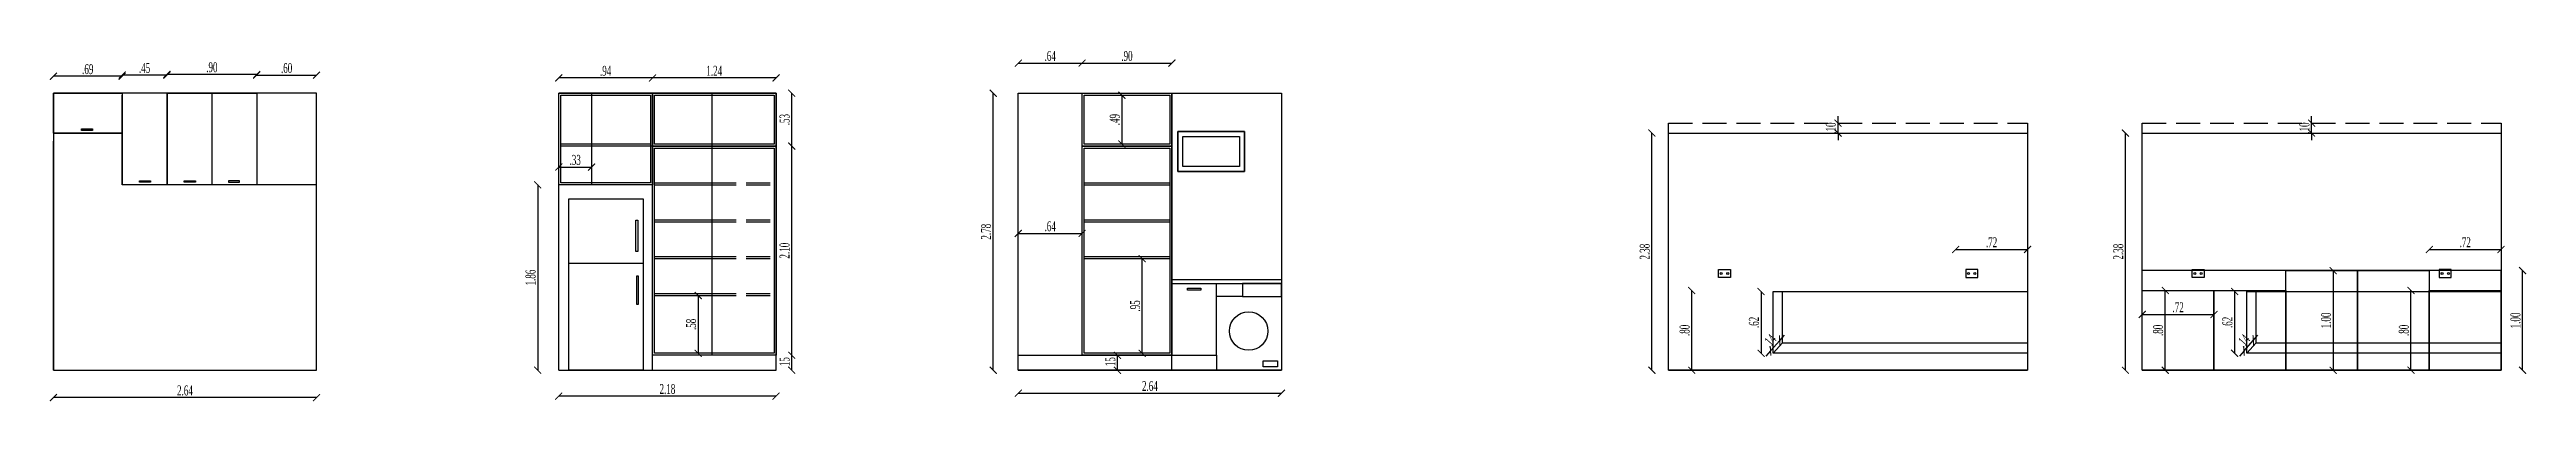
# Model space of a CAD drawing. Header units: inches. Extents: x -90 to 340, y -48 to 179.
# Drawn here: x 315.28 to 340.13, y -3.37 to 0.17 of the extents above; entities that cross this region are included whole.
import ezdxf

# ---------------------------------------------------------------- set-up
doc = ezdxf.new("R2010")
doc.units = ezdxf.units.IN
doc.header["$MEASUREMENT"] = 0
doc.linetypes.add('ACAD_ISO02W100', pattern=[15, 12, -3])
doc.layers.get('Defpoints').update_dxf_attribs({"lineweight": 15})
doc.styles.add('facade', font='times.ttf', dxfattribs={"width": 0.6})
doc.dimstyles.new('facade', dxfattribs={"dimscale": 0, "dimtxt": 0.08, "dimasz": 0.04, "dimexe": 0.1, "dimexo": 0.15, "dimgap": 0.01, "dimtad": 1, "dimzin": 4, "dimdsep": 46, "dimtxsty": 'facade', "dimblk": 'ARCHTICK', "dimcen": 0, "dimse1": 1, "dimse2": 1, "dimclrd": 140, "dimclre": 253, "dimclrt": 2, "dimazin": 1, "dimtm": 1e-09, "dimtfac": 1, "dimtix": 1, "dimtmove": 1, "dimatfit": 3, "dimldrblk": 'ARCHTICK', "dimfxl": 0.1, "dimtzin": 0, "dimlwd": -1, "dimarcsym": 0})

msp = doc.modelspace()

# ---------------------------------------------------------------- blocks, each defined once
blk = doc.blocks.new('_ArchTick')
at = {"color": 0, "linetype": 'ByBlock', "const_width": 0.15}
blk.add_lwpolyline([(-0.5, -0.5), (0.5, 0.5)], dxfattribs=at)
blk = doc.blocks.new('*D274')
at = {"color": 140}
blk.add_line((324.748, -3.052), (324.748, -0.272), dxfattribs=at)
at = {"layer": 'Defpoints', "color": 0}
for p in [(324.748, -0.272), (325, -0.272), (325, -3.052)]:
    blk.add_point(p, dxfattribs=at)
at = {"color": 140, "xscale": 0.07, "yscale": 0.07, "zscale": 0.07}
for p, rotation in [((324.748, -0.272), 90), ((324.748, -3.052), 270)]:
    blk.add_blockref('_ArchTick', p, dxfattribs=dict(at, rotation=rotation))
at = {"color": 6, "insert": (324.677, -1.662), "char_height": 0.1, "attachment_point": 5, "rotation": 90, "style": 'facade'}
blk.add_mtext('2.78', dxfattribs=at)
blk = doc.blocks.new('*D275')
at = {"color": 140}
blk.add_line((325, 0.03), (325.64, 0.03), dxfattribs=at)
at = {"layer": 'Defpoints', "color": 0}
for p in [(325.64, 0.03), (325, -0.272), (325.64, -0.272)]:
    blk.add_point(p, dxfattribs=at)
at = {"color": 140, "xscale": 0.07, "yscale": 0.07, "zscale": 0.07, "rotation": 180}
blk.add_blockref('_ArchTick', (325, 0.03), dxfattribs=at)
at = {"color": 140, "xscale": 0.07, "yscale": 0.07, "zscale": 0.07}
blk.add_blockref('_ArchTick', (325.64, 0.03), dxfattribs=at)
at = {"color": 6, "insert": (325.32, 0.101), "char_height": 0.1, "attachment_point": 5, "style": 'facade'}
blk.add_mtext('.64', dxfattribs=at)
blk = doc.blocks.new('*D276')
at = {"color": 140}
blk.add_line((325.64, 0.03), (326.54, 0.03), dxfattribs=at)
at = {"layer": 'Defpoints', "color": 0}
for p in [(326.54, 0.03), (325.64, -0.272), (326.54, -0.272)]:
    blk.add_point(p, dxfattribs=at)
at = {"color": 140, "xscale": 0.07, "yscale": 0.07, "zscale": 0.07, "rotation": 180}
blk.add_blockref('_ArchTick', (325.64, 0.03), dxfattribs=at)
at = {"color": 140, "xscale": 0.07, "yscale": 0.07, "zscale": 0.07}
blk.add_blockref('_ArchTick', (326.54, 0.03), dxfattribs=at)
at = {"color": 6, "insert": (326.09, 0.101), "char_height": 0.1, "attachment_point": 5, "style": 'facade'}
blk.add_mtext('.90', dxfattribs=at)
blk = doc.blocks.new('*D277')
at = {"color": 140}
blk.add_line((325.995, -3.052), (325.995, -2.902), dxfattribs=at)
at = {"layer": 'Defpoints', "color": 0}
for p in [(325.995, -2.902), (326.064, -2.902), (326.064, -3.052)]:
    blk.add_point(p, dxfattribs=at)
at = {"color": 140, "xscale": 0.07, "yscale": 0.07, "zscale": 0.07}
for p, rotation in [((325.995, -2.902), 90), ((325.995, -3.052), 270)]:
    blk.add_blockref('_ArchTick', p, dxfattribs=dict(at, rotation=rotation))
at = {"color": 6, "insert": (325.924, -2.977), "char_height": 0.1, "attachment_point": 5, "rotation": 90, "style": 'facade'}
blk.add_mtext('.15', dxfattribs=at)
blk = doc.blocks.new('*D278')
at = {"color": 140}
blk.add_line((326.039, -0.292), (326.039, -0.782), dxfattribs=at)
at = {"layer": 'Defpoints', "color": 0}
for p in [(326.063, -0.292), (326.039, -0.782), (326.063, -0.782)]:
    blk.add_point(p, dxfattribs=at)
at = {"color": 140, "xscale": 0.07, "yscale": 0.07, "zscale": 0.07}
for p, rotation in [((326.039, -0.292), 90), ((326.039, -0.782), 270)]:
    blk.add_blockref('_ArchTick', p, dxfattribs=dict(at, rotation=rotation))
at = {"color": 6, "insert": (325.968, -0.537), "char_height": 0.1, "attachment_point": 5, "rotation": 90, "style": 'facade'}
blk.add_mtext('.49', dxfattribs=at)
blk = doc.blocks.new('*D279')
at = {"color": 140}
blk.add_line((325, -1.679), (325.64, -1.679), dxfattribs=at)
at = {"layer": 'Defpoints', "color": 0}
for p in [(325, -1.662), (325.64, -1.662), (325.64, -1.679)]:
    blk.add_point(p, dxfattribs=at)
at = {"color": 140, "xscale": 0.07, "yscale": 0.07, "zscale": 0.07, "rotation": 180}
blk.add_blockref('_ArchTick', (325, -1.679), dxfattribs=at)
at = {"color": 140, "xscale": 0.07, "yscale": 0.07, "zscale": 0.07}
blk.add_blockref('_ArchTick', (325.64, -1.679), dxfattribs=at)
at = {"color": 6, "insert": (325.32, -1.608), "char_height": 0.1, "attachment_point": 5, "style": 'facade'}
blk.add_mtext('.64', dxfattribs=at)
blk = doc.blocks.new('*D280')
at = {"color": 140}
blk.add_line((317.36, -0.083), (316.46, -0.083), dxfattribs=at)
at = {"layer": 'Defpoints', "color": 0}
for p in [(316.46, -0.083), (316.46, -0.272), (317.36, -0.272)]:
    blk.add_point(p, dxfattribs=at)
at = {"color": 140, "xscale": 0.07, "yscale": 0.07, "zscale": 0.07, "rotation": 180}
blk.add_blockref('_ArchTick', (316.46, -0.083), dxfattribs=at)
at = {"color": 140, "xscale": 0.07, "yscale": 0.07, "zscale": 0.07}
blk.add_blockref('_ArchTick', (317.36, -0.083), dxfattribs=at)
at = {"color": 6, "insert": (316.91, -0.012), "char_height": 0.1, "attachment_point": 5, "style": 'facade'}
blk.add_mtext('.90', dxfattribs=at)
blk = doc.blocks.new('*D281')
at = {"color": 140}
blk.add_line((316.46, -0.09), (316.01, -0.09), dxfattribs=at)
at = {"layer": 'Defpoints', "color": 0}
for p in [(316.01, -0.09), (316.01, -0.292), (316.46, -0.272)]:
    blk.add_point(p, dxfattribs=at)
at = {"color": 140, "xscale": 0.07, "yscale": 0.07, "zscale": 0.07, "rotation": 180}
blk.add_blockref('_ArchTick', (316.01, -0.09), dxfattribs=at)
at = {"color": 140, "xscale": 0.07, "yscale": 0.07, "zscale": 0.07}
blk.add_blockref('_ArchTick', (316.46, -0.09), dxfattribs=at)
at = {"color": 6, "insert": (316.235, -0.019), "char_height": 0.1, "attachment_point": 5, "style": 'facade'}
blk.add_mtext('.45', dxfattribs=at)
blk = doc.blocks.new('*D282')
at = {"color": 140}
blk.add_line((316.01, -0.102), (315.32, -0.102), dxfattribs=at)
at = {"layer": 'Defpoints', "color": 0}
for p in [(315.32, -0.102), (315.32, -1.192), (316.01, -1.192)]:
    blk.add_point(p, dxfattribs=at)
at = {"color": 140, "xscale": 0.07, "yscale": 0.07, "zscale": 0.07, "rotation": 180}
blk.add_blockref('_ArchTick', (315.32, -0.102), dxfattribs=at)
at = {"color": 140, "xscale": 0.07, "yscale": 0.07, "zscale": 0.07}
blk.add_blockref('_ArchTick', (316.01, -0.102), dxfattribs=at)
at = {"color": 6, "insert": (315.665, -0.031), "char_height": 0.1, "attachment_point": 5, "style": 'facade'}
blk.add_mtext('.69', dxfattribs=at)
blk = doc.blocks.new('*D283')
at = {"color": 140}
blk.add_line((317.36, -0.091), (317.96, -0.091), dxfattribs=at)
at = {"layer": 'Defpoints', "color": 0}
for p in [(317.96, -0.091), (317.36, -0.272), (317.96, -0.272)]:
    blk.add_point(p, dxfattribs=at)
at = {"color": 140, "xscale": 0.07, "yscale": 0.07, "zscale": 0.07, "rotation": 180}
blk.add_blockref('_ArchTick', (317.36, -0.091), dxfattribs=at)
at = {"color": 140, "xscale": 0.07, "yscale": 0.07, "zscale": 0.07}
blk.add_blockref('_ArchTick', (317.96, -0.091), dxfattribs=at)
at = {"color": 6, "insert": (317.66, -0.02), "char_height": 0.1, "attachment_point": 5, "style": 'facade'}
blk.add_mtext('.60', dxfattribs=at)
blk = doc.blocks.new('*D284')
at = {"color": 140}
blk.add_line((322.727, -3.052), (322.727, -2.902), dxfattribs=at)
at = {"layer": 'Defpoints', "color": 0}
for p in [(322.57, -2.902), (322.727, -2.902), (322.57, -3.052)]:
    blk.add_point(p, dxfattribs=at)
at = {"color": 140, "xscale": 0.07, "yscale": 0.07, "zscale": 0.07}
for p, rotation in [((322.727, -2.902), 90), ((322.727, -3.052), 270)]:
    blk.add_blockref('_ArchTick', p, dxfattribs=dict(at, rotation=rotation))
at = {"color": 6, "insert": (322.656, -2.977), "char_height": 0.1, "attachment_point": 5, "rotation": 90, "style": 'facade'}
blk.add_mtext('.15', dxfattribs=at)
blk = doc.blocks.new('*D285')
at = {"color": 140}
blk.add_line((322.727, -2.902), (322.727, -0.802), dxfattribs=at)
at = {"layer": 'Defpoints', "color": 0}
for p in [(322.57, -0.802), (322.727, -0.802), (322.57, -2.902)]:
    blk.add_point(p, dxfattribs=at)
at = {"color": 140, "xscale": 0.07, "yscale": 0.07, "zscale": 0.07}
for p, rotation in [((322.727, -0.802), 90), ((322.727, -2.902), 270)]:
    blk.add_blockref('_ArchTick', p, dxfattribs=dict(at, rotation=rotation))
at = {"color": 6, "insert": (322.656, -1.852), "char_height": 0.1, "attachment_point": 5, "rotation": 90, "style": 'facade'}
blk.add_mtext('2.10', dxfattribs=at)
blk = doc.blocks.new('*D286')
at = {"color": 140}
blk.add_line((322.727, -0.802), (322.727, -0.272), dxfattribs=at)
at = {"layer": 'Defpoints', "color": 0}
for p in [(322.57, -0.272), (322.727, -0.272), (322.57, -0.802)]:
    blk.add_point(p, dxfattribs=at)
at = {"color": 140, "xscale": 0.07, "yscale": 0.07, "zscale": 0.07}
for p, rotation in [((322.727, -0.272), 90), ((322.727, -0.802), 270)]:
    blk.add_blockref('_ArchTick', p, dxfattribs=dict(at, rotation=rotation))
at = {"color": 6, "insert": (322.656, -0.537), "char_height": 0.1, "attachment_point": 5, "rotation": 90, "style": 'facade'}
blk.add_mtext('.53', dxfattribs=at)
blk = doc.blocks.new('*D287')
at = {"color": 140}
blk.add_line((322.57, -0.119), (321.33, -0.119), dxfattribs=at)
at = {"layer": 'Defpoints', "color": 0}
for p in [(321.33, -0.119), (321.33, -0.272), (322.57, -0.272)]:
    blk.add_point(p, dxfattribs=at)
at = {"color": 140, "xscale": 0.07, "yscale": 0.07, "zscale": 0.07, "rotation": 180}
blk.add_blockref('_ArchTick', (321.33, -0.119), dxfattribs=at)
at = {"color": 140, "xscale": 0.07, "yscale": 0.07, "zscale": 0.07}
blk.add_blockref('_ArchTick', (322.57, -0.119), dxfattribs=at)
at = {"color": 6, "insert": (321.95, -0.048), "char_height": 0.1, "attachment_point": 5, "style": 'facade'}
blk.add_mtext('1.24', dxfattribs=at)
blk = doc.blocks.new('*D288')
at = {"color": 140}
blk.add_line((321.33, -0.119), (320.39, -0.119), dxfattribs=at)
at = {"layer": 'Defpoints', "color": 0}
for p in [(320.39, -0.119), (320.39, -0.272), (321.33, -0.272)]:
    blk.add_point(p, dxfattribs=at)
at = {"color": 140, "xscale": 0.07, "yscale": 0.07, "zscale": 0.07, "rotation": 180}
blk.add_blockref('_ArchTick', (320.39, -0.119), dxfattribs=at)
at = {"color": 140, "xscale": 0.07, "yscale": 0.07, "zscale": 0.07}
blk.add_blockref('_ArchTick', (321.33, -0.119), dxfattribs=at)
at = {"color": 6, "insert": (320.86, -0.048), "char_height": 0.1, "attachment_point": 5, "style": 'facade'}
blk.add_mtext('.94', dxfattribs=at)
blk = doc.blocks.new('*D289')
at = {"color": 140}
blk.add_line((320.39, -1.013), (320.72, -1.013), dxfattribs=at)
at = {"layer": 'Defpoints', "color": 0}
for p in [(320.39, -0.935), (320.72, -0.935), (320.72, -1.013)]:
    blk.add_point(p, dxfattribs=at)
at = {"color": 140, "xscale": 0.07, "yscale": 0.07, "zscale": 0.07, "rotation": 180}
blk.add_blockref('_ArchTick', (320.39, -1.013), dxfattribs=at)
at = {"color": 140, "xscale": 0.07, "yscale": 0.07, "zscale": 0.07}
blk.add_blockref('_ArchTick', (320.72, -1.013), dxfattribs=at)
at = {"color": 6, "insert": (320.555, -0.942), "char_height": 0.1, "attachment_point": 5, "style": 'facade'}
blk.add_mtext('.33', dxfattribs=at)
blk = doc.blocks.new('*D290')
at = {"color": 140}
blk.add_line((320.179, -1.192), (320.179, -3.052), dxfattribs=at)
at = {"layer": 'Defpoints', "color": 0}
for p in [(320.39, -1.192), (320.179, -3.052), (320.39, -3.052)]:
    blk.add_point(p, dxfattribs=at)
at = {"color": 140, "xscale": 0.07, "yscale": 0.07, "zscale": 0.07}
for p, rotation in [((320.179, -1.192), 90), ((320.179, -3.052), 270)]:
    blk.add_blockref('_ArchTick', p, dxfattribs=dict(at, rotation=rotation))
at = {"color": 6, "insert": (320.108, -2.122), "char_height": 0.1, "attachment_point": 5, "rotation": 90, "style": 'facade'}
blk.add_mtext('1.86', dxfattribs=at)
blk = doc.blocks.new('*D291')
at = {"color": 140}
blk.add_line((322.57, -3.312), (320.39, -3.312), dxfattribs=at)
at = {"layer": 'Defpoints', "color": 0}
for p in [(320.39, -3.052), (322.57, -3.052), (320.39, -3.312)]:
    blk.add_point(p, dxfattribs=at)
at = {"color": 140, "xscale": 0.07, "yscale": 0.07, "zscale": 0.07, "rotation": 180}
blk.add_blockref('_ArchTick', (320.39, -3.312), dxfattribs=at)
at = {"color": 140, "xscale": 0.07, "yscale": 0.07, "zscale": 0.07}
blk.add_blockref('_ArchTick', (322.57, -3.312), dxfattribs=at)
at = {"color": 6, "insert": (321.48, -3.241), "char_height": 0.1, "attachment_point": 5, "style": 'facade'}
blk.add_mtext('2.18', dxfattribs=at)
blk = doc.blocks.new('*D292')
at = {"color": 140}
blk.add_line((325, -3.282), (327.64, -3.282), dxfattribs=at)
at = {"layer": 'Defpoints', "color": 0}
for p in [(325, -3.052), (327.64, -3.052), (327.64, -3.282)]:
    blk.add_point(p, dxfattribs=at)
at = {"color": 140, "xscale": 0.07, "yscale": 0.07, "zscale": 0.07, "rotation": 180}
blk.add_blockref('_ArchTick', (325, -3.282), dxfattribs=at)
at = {"color": 140, "xscale": 0.07, "yscale": 0.07, "zscale": 0.07}
blk.add_blockref('_ArchTick', (327.64, -3.282), dxfattribs=at)
at = {"color": 6, "insert": (326.32, -3.211), "char_height": 0.1, "attachment_point": 5, "style": 'facade'}
blk.add_mtext('2.64', dxfattribs=at)
blk = doc.blocks.new('*D293')
at = {"color": 140}
blk.add_line((317.96, -3.327), (315.32, -3.327), dxfattribs=at)
at = {"layer": 'Defpoints', "color": 0}
for p in [(315.32, -3.052), (317.96, -3.052), (315.32, -3.327)]:
    blk.add_point(p, dxfattribs=at)
at = {"color": 140, "xscale": 0.07, "yscale": 0.07, "zscale": 0.07, "rotation": 180}
blk.add_blockref('_ArchTick', (315.32, -3.327), dxfattribs=at)
at = {"color": 140, "xscale": 0.07, "yscale": 0.07, "zscale": 0.07}
blk.add_blockref('_ArchTick', (317.96, -3.327), dxfattribs=at)
at = {"color": 6, "insert": (316.64, -3.256), "char_height": 0.1, "attachment_point": 5, "style": 'facade'}
blk.add_mtext('2.64', dxfattribs=at)
blk = doc.blocks.new('*D294')
at = {"color": 140}
blk.add_line((326.243, -2.882), (326.243, -1.932), dxfattribs=at)
at = {"layer": 'Defpoints', "color": 0}
for p in [(326.243, -1.932), (326.286, -1.932), (326.286, -2.882)]:
    blk.add_point(p, dxfattribs=at)
at = {"color": 140, "xscale": 0.07, "yscale": 0.07, "zscale": 0.07}
for p, rotation in [((326.243, -1.932), 90), ((326.243, -2.882), 270)]:
    blk.add_blockref('_ArchTick', p, dxfattribs=dict(at, rotation=rotation))
at = {"color": 6, "insert": (326.172, -2.407), "char_height": 0.1, "attachment_point": 5, "rotation": 90, "style": 'facade'}
blk.add_mtext('.95', dxfattribs=at)
blk = doc.blocks.new('*D295')
at = {"color": 140}
blk.add_line((331.356, -3.052), (331.356, -0.672), dxfattribs=at)
at = {"layer": 'Defpoints', "color": 0}
for p in [(331.356, -0.672), (331.524, -0.672), (331.524, -3.052)]:
    blk.add_point(p, dxfattribs=at)
at = {"color": 140, "xscale": 0.07, "yscale": 0.07, "zscale": 0.07}
for p, rotation in [((331.356, -0.672), 90), ((331.356, -3.052), 270)]:
    blk.add_blockref('_ArchTick', p, dxfattribs=dict(at, rotation=rotation))
at = {"color": 6, "insert": (331.285, -1.862), "char_height": 0.1, "attachment_point": 5, "rotation": 90, "style": 'facade'}
blk.add_mtext('2.38', dxfattribs=at)
blk = doc.blocks.new('*D296')
at = {"color": 140}
for p, q in [((333.223, -0.572), (333.223, -0.502)), ((333.223, -0.672), (333.223, -0.572)), ((333.223, -0.672), (333.223, -0.742))]:
    blk.add_line(p, q, dxfattribs=at)
at = {"layer": 'Defpoints', "color": 0}
for p in [(333.223, -0.572), (333.324, -0.572), (333.324, -0.672)]:
    blk.add_point(p, dxfattribs=at)
at = {"color": 140, "xscale": 0.07, "yscale": 0.07, "zscale": 0.07}
for p, rotation in [((333.223, -0.572), 270), ((333.223, -0.672), 90)]:
    blk.add_blockref('_ArchTick', p, dxfattribs=dict(at, rotation=rotation))
at = {"color": 6, "insert": (333.152, -0.622), "char_height": 0.1, "attachment_point": 5, "rotation": 90, "style": 'facade'}
blk.add_mtext('.10', dxfattribs=at)
blk = doc.blocks.new('*D297')
at = {"color": 140}
blk.add_line((332.451, -2.262), (332.451, -2.882), dxfattribs=at)
at = {"layer": 'Defpoints', "color": 0}
for p in [(332.574, -2.262), (332.451, -2.882), (332.574, -2.882)]:
    blk.add_point(p, dxfattribs=at)
at = {"color": 140, "xscale": 0.07, "yscale": 0.07, "zscale": 0.07}
for p, rotation in [((332.451, -2.262), 90), ((332.451, -2.882), 270)]:
    blk.add_blockref('_ArchTick', p, dxfattribs=dict(at, rotation=rotation))
at = {"color": 6, "insert": (332.38, -2.572), "char_height": 0.1, "attachment_point": 5, "rotation": 90, "style": 'facade'}
blk.add_mtext('.62', dxfattribs=at)
blk = doc.blocks.new('*D298')
at = {"color": 140}
for p, q in [((332.638, -2.752), (332.685, -2.7)), ((332.546, -2.857), (332.5, -2.91)), ((332.546, -2.857), (332.638, -2.752))]:
    blk.add_line(p, q, dxfattribs=at)
at = {"layer": 'Defpoints', "color": 0}
for p in [(332.574, -2.882), (332.638, -2.752), (332.667, -2.777)]:
    blk.add_point(p, dxfattribs=at)
at = {"color": 140, "xscale": 0.07, "yscale": 0.07, "zscale": 0.07}
for p, rotation in [((332.638, -2.752), 228.6549975260653), ((332.546, -2.857), 48.6549975260653)]:
    blk.add_blockref('_ArchTick', p, dxfattribs=dict(at, rotation=rotation))
at = {"color": 6, "insert": (332.539, -2.758), "char_height": 0.1, "attachment_point": 5, "rotation": 48.655, "style": 'facade'}
blk.add_mtext('.14', dxfattribs=at)
blk = doc.blocks.new('*D299')
at = {"color": 140}
blk.add_line((321.789, -2.302), (321.789, -2.882), dxfattribs=at)
at = {"layer": 'Defpoints', "color": 0}
for p in [(321.778, -2.302), (321.778, -2.882), (321.789, -2.882)]:
    blk.add_point(p, dxfattribs=at)
at = {"color": 140, "xscale": 0.07, "yscale": 0.07, "zscale": 0.07}
for p, rotation in [((321.789, -2.302), 90), ((321.789, -2.882), 270)]:
    blk.add_blockref('_ArchTick', p, dxfattribs=dict(at, rotation=rotation))
at = {"color": 6, "insert": (321.718, -2.592), "char_height": 0.1, "attachment_point": 5, "rotation": 90, "style": 'facade'}
blk.add_mtext('.58', dxfattribs=at)
blk = doc.blocks.new('*D300')
at = {"color": 140}
blk.add_line((331.756, -3.052), (331.756, -2.252), dxfattribs=at)
at = {"layer": 'Defpoints', "color": 0}
for p in [(331.676, -2.252), (331.756, -2.252), (331.676, -3.052)]:
    blk.add_point(p, dxfattribs=at)
at = {"color": 140, "xscale": 0.07, "yscale": 0.07, "zscale": 0.07}
for p, rotation in [((331.756, -2.252), 90), ((331.756, -3.052), 270)]:
    blk.add_blockref('_ArchTick', p, dxfattribs=dict(at, rotation=rotation))
at = {"color": 6, "insert": (331.685, -2.652), "char_height": 0.1, "attachment_point": 5, "rotation": 90, "style": 'facade'}
blk.add_mtext('.80', dxfattribs=at)
blk = doc.blocks.new('*D301')
at = {"color": 140}
blk.add_line((334.404, -1.84), (335.124, -1.84), dxfattribs=at)
at = {"layer": 'Defpoints', "color": 0}
for p in [(334.404, -1.952), (335.124, -1.84), (335.124, -1.952)]:
    blk.add_point(p, dxfattribs=at)
at = {"color": 140, "xscale": 0.07, "yscale": 0.07, "zscale": 0.07, "rotation": 180}
blk.add_blockref('_ArchTick', (334.404, -1.84), dxfattribs=at)
at = {"color": 140, "xscale": 0.07, "yscale": 0.07, "zscale": 0.07}
blk.add_blockref('_ArchTick', (335.124, -1.84), dxfattribs=at)
at = {"color": 6, "insert": (334.764, -1.769), "char_height": 0.1, "attachment_point": 5, "style": 'facade'}
blk.add_mtext('.72', dxfattribs=at)
blk = doc.blocks.new('*D305')
at = {"color": 140}
blk.add_line((336.106, -3.052), (336.106, -0.672), dxfattribs=at)
at = {"layer": 'Defpoints', "color": 0}
for p in [(336.106, -0.672), (336.275, -0.672), (336.275, -3.052)]:
    blk.add_point(p, dxfattribs=at)
at = {"color": 140, "xscale": 0.07, "yscale": 0.07, "zscale": 0.07}
for p, rotation in [((336.106, -0.672), 90), ((336.106, -3.052), 270)]:
    blk.add_blockref('_ArchTick', p, dxfattribs=dict(at, rotation=rotation))
at = {"color": 6, "insert": (336.035, -1.862), "char_height": 0.1, "attachment_point": 5, "rotation": 90, "style": 'facade'}
blk.add_mtext('2.38', dxfattribs=at)
blk = doc.blocks.new('*D306')
at = {"color": 140}
for p, q in [((337.974, -0.572), (337.974, -0.502)), ((337.974, -0.672), (337.974, -0.572)), ((337.974, -0.672), (337.974, -0.742))]:
    blk.add_line(p, q, dxfattribs=at)
at = {"layer": 'Defpoints', "color": 0}
for p in [(337.974, -0.572), (338.075, -0.572), (338.075, -0.672)]:
    blk.add_point(p, dxfattribs=at)
at = {"color": 140, "xscale": 0.07, "yscale": 0.07, "zscale": 0.07}
for p, rotation in [((337.974, -0.572), 270), ((337.974, -0.672), 90)]:
    blk.add_blockref('_ArchTick', p, dxfattribs=dict(at, rotation=rotation))
at = {"color": 6, "insert": (337.903, -0.622), "char_height": 0.1, "attachment_point": 5, "rotation": 90, "style": 'facade'}
blk.add_mtext('.10', dxfattribs=at)
blk = doc.blocks.new('*D307')
at = {"color": 140}
blk.add_line((337.202, -2.262), (337.202, -2.882), dxfattribs=at)
at = {"layer": 'Defpoints', "color": 0}
for p in [(337.325, -2.262), (337.202, -2.882), (337.325, -2.882)]:
    blk.add_point(p, dxfattribs=at)
at = {"color": 140, "xscale": 0.07, "yscale": 0.07, "zscale": 0.07}
for p, rotation in [((337.202, -2.262), 90), ((337.202, -2.882), 270)]:
    blk.add_blockref('_ArchTick', p, dxfattribs=dict(at, rotation=rotation))
at = {"color": 6, "insert": (337.13, -2.572), "char_height": 0.1, "attachment_point": 5, "rotation": 90, "style": 'facade'}
blk.add_mtext('.62', dxfattribs=at)
blk = doc.blocks.new('*D308')
at = {"color": 140}
for p, q in [((337.389, -2.752), (337.435, -2.7)), ((337.296, -2.857), (337.25, -2.91)), ((337.296, -2.857), (337.389, -2.752))]:
    blk.add_line(p, q, dxfattribs=at)
at = {"layer": 'Defpoints', "color": 0}
for p in [(337.325, -2.882), (337.389, -2.752), (337.417, -2.777)]:
    blk.add_point(p, dxfattribs=at)
at = {"color": 140, "xscale": 0.07, "yscale": 0.07, "zscale": 0.07}
for p, rotation in [((337.389, -2.752), 228.6549975260653), ((337.296, -2.857), 48.6549975260653)]:
    blk.add_blockref('_ArchTick', p, dxfattribs=dict(at, rotation=rotation))
at = {"color": 6, "insert": (337.289, -2.758), "char_height": 0.1, "attachment_point": 5, "rotation": 48.655, "style": 'facade'}
blk.add_mtext('.14', dxfattribs=at)
blk = doc.blocks.new('*D303')
at = {"color": 140}
blk.add_line((336.506, -3.052), (336.506, -2.252), dxfattribs=at)
at = {"layer": 'Defpoints', "color": 0}
for p in [(336.427, -2.252), (336.506, -2.252), (336.427, -3.052)]:
    blk.add_point(p, dxfattribs=at)
at = {"color": 140, "xscale": 0.07, "yscale": 0.07, "zscale": 0.07}
for p, rotation in [((336.506, -2.252), 90), ((336.506, -3.052), 270)]:
    blk.add_blockref('_ArchTick', p, dxfattribs=dict(at, rotation=rotation))
at = {"color": 6, "insert": (336.435, -2.652), "char_height": 0.1, "attachment_point": 5, "rotation": 90, "style": 'facade'}
blk.add_mtext('.80', dxfattribs=at)
blk = doc.blocks.new('*D302')
at = {"color": 140}
blk.add_line((339.155, -1.84), (339.875, -1.84), dxfattribs=at)
at = {"layer": 'Defpoints', "color": 0}
for p in [(339.155, -1.952), (339.875, -1.84), (339.875, -1.952)]:
    blk.add_point(p, dxfattribs=at)
at = {"color": 140, "xscale": 0.07, "yscale": 0.07, "zscale": 0.07, "rotation": 180}
blk.add_blockref('_ArchTick', (339.155, -1.84), dxfattribs=at)
at = {"color": 140, "xscale": 0.07, "yscale": 0.07, "zscale": 0.07}
blk.add_blockref('_ArchTick', (339.875, -1.84), dxfattribs=at)
at = {"color": 6, "insert": (339.515, -1.769), "char_height": 0.1, "attachment_point": 5, "style": 'facade'}
blk.add_mtext('.72', dxfattribs=at)
blk = doc.blocks.new('*D304')
at = {"color": 140}
blk.add_line((338.971, -3.052), (338.971, -2.252), dxfattribs=at)
at = {"layer": 'Defpoints', "color": 0}
for p in [(338.971, -2.252), (339.091, -2.252), (339.091, -3.052)]:
    blk.add_point(p, dxfattribs=at)
at = {"color": 140, "xscale": 0.07, "yscale": 0.07, "zscale": 0.07}
for p, rotation in [((338.971, -2.252), 90), ((338.971, -3.052), 270)]:
    blk.add_blockref('_ArchTick', p, dxfattribs=dict(at, rotation=rotation))
at = {"color": 6, "insert": (338.9, -2.652), "char_height": 0.1, "attachment_point": 5, "rotation": 90, "style": 'facade'}
blk.add_mtext('.80', dxfattribs=at)
blk = doc.blocks.new('*D309')
at = {"color": 140}
blk.add_line((336.275, -2.492), (336.995, -2.492), dxfattribs=at)
at = {"layer": 'Defpoints', "color": 0}
for p in [(336.275, -2.252), (336.995, -2.252), (336.995, -2.492)]:
    blk.add_point(p, dxfattribs=at)
at = {"color": 140, "xscale": 0.07, "yscale": 0.07, "zscale": 0.07, "rotation": 180}
blk.add_blockref('_ArchTick', (336.275, -2.492), dxfattribs=at)
at = {"color": 140, "xscale": 0.07, "yscale": 0.07, "zscale": 0.07}
blk.add_blockref('_ArchTick', (336.995, -2.492), dxfattribs=at)
at = {"color": 6, "insert": (336.635, -2.421), "char_height": 0.1, "attachment_point": 5, "style": 'facade'}
blk.add_mtext('.72', dxfattribs=at)
blk = doc.blocks.new('*D310')
at = {"color": 140}
blk.add_line((340.091, -3.052), (340.091, -2.052), dxfattribs=at)
at = {"layer": 'Defpoints', "color": 0}
for p in [(339.875, -2.052), (340.091, -2.052), (339.875, -3.052)]:
    blk.add_point(p, dxfattribs=at)
at = {"color": 140, "xscale": 0.07, "yscale": 0.07, "zscale": 0.07}
for p, rotation in [((340.091, -2.052), 90), ((340.091, -3.052), 270)]:
    blk.add_blockref('_ArchTick', p, dxfattribs=dict(at, rotation=rotation))
at = {"color": 6, "insert": (340.02, -2.552), "char_height": 0.1, "attachment_point": 5, "rotation": 90, "style": 'facade'}
blk.add_mtext('1.00', dxfattribs=at)
blk = doc.blocks.new('*D311')
at = {"color": 140}
blk.add_line((338.19, -2.052), (338.19, -3.052), dxfattribs=at)
at = {"layer": 'Defpoints', "color": 0}
for p in [(338.23, -2.052), (338.19, -3.052), (338.23, -3.052)]:
    blk.add_point(p, dxfattribs=at)
at = {"color": 140, "xscale": 0.07, "yscale": 0.07, "zscale": 0.07}
for p, rotation in [((338.19, -2.052), 90), ((338.19, -3.052), 270)]:
    blk.add_blockref('_ArchTick', p, dxfattribs=dict(at, rotation=rotation))
at = {"color": 6, "insert": (338.119, -2.552), "char_height": 0.1, "attachment_point": 5, "rotation": 90, "style": 'facade'}
blk.add_mtext('1.00', dxfattribs=at)

# ---------------------------------------------------------------- dimensions: what is measured, and where the dimension line sits
at = {"color": 1}
for base, p1, p2, picture, middle in [((315.32041, -0.10248), (316.01041, -1.19215), (315.32041, -1.19215), '*D282', (315.66541, -0.03147)), ((316.01041, -0.09002), (316.46041, -0.27215), (316.01041, -0.29215), '*D281', (316.23541, -0.01901)), ((316.46041, -0.08294), (317.36041, -0.27215), (316.46041, -0.27215), '*D280', (316.91041, -0.01193)), ((317.96041, -0.09078), (317.36041, -0.27215), (317.96041, -0.27215), '*D283', (317.66041, -0.01977)), ((320.39011, -0.1187), (321.33011, -0.27215), (320.39011, -0.27215), '*D288', (320.86011, -0.0477)), ((321.33011, -0.1187), (322.57011, -0.27215), (321.33011, -0.27215), '*D287', (321.95011, -0.0477)), ((325.6398, 0.02979), (324.9998, -0.27215), (325.6398, -0.27215), '*D275', (325.3198, 0.1008)), ((326.5398, 0.02979), (325.6398, -0.27215), (326.5398, -0.27215), '*D276', (326.0898, 0.1008)), ((320.72011, -1.0133), (320.39011, -0.93548), (320.72011, -0.93548), '*D289', (320.55511, -0.94229)), ((325.6398, -1.67863), (324.9998, -1.66215), (325.6398, -1.66215), '*D279', (325.3198, -1.60762)), ((335.12411, -1.8401), (334.40411, -1.95215), (335.12411, -1.95215), '*D301', (334.76411, -1.76909)), ((339.87471, -1.8401), (339.15471, -1.95215), (339.87471, -1.95215), '*D302', (339.51471, -1.76909)), ((336.99471, -2.49174), (336.27471, -2.25215), (336.99471, -2.25215), '*D309', (336.63471, -2.42073)), ((315.32041, -3.32667), (317.96041, -3.05215), (315.32041, -3.05215), '*D293', (316.64041, -3.25566)), ((320.39011, -3.31182), (322.57011, -3.05215), (320.39011, -3.05215), '*D291', (321.48011, -3.24081)), ((327.6398, -3.28229), (324.9998, -3.05215), (327.6398, -3.05215), '*D292', (326.3198, -3.21128))]:
    dim = msp.add_linear_dim(base=base, p1=p1, p2=p2, dimstyle='facade', override={"dimscale": 1, "dimtxt": 0.1, "dimasz": 0.07, "dimgap": 0.02, "dimclrt": 6}, dxfattribs=at)
    dim.commit()
    dim.dimension.update_dxf_attribs({"geometry": picture, "text_midpoint": middle})
for base, p1, p2, picture, middle in [((322.72731, -0.27215), (322.57011, -0.80215), (322.57011, -0.27215), '*D286', (322.6563, -0.53715)), ((324.7481, -0.27215), (324.9998, -3.05215), (324.9998, -0.27215), '*D274', (324.67709, -1.66215)), ((326.03916, -0.78215), (326.06285, -0.29215), (326.06285, -0.78215), '*D278', (325.96815, -0.53715)), ((331.35563, -0.67215), (331.52411, -3.05215), (331.52411, -0.67215), '*D295', (331.28462, -1.86215)), ((333.22298, -0.57215), (333.32411, -0.67215), (333.32411, -0.57215), '*D296', (333.15197, -0.62215)), ((336.10623, -0.67215), (336.27471, -3.05215), (336.27471, -0.67215), '*D305', (336.03522, -1.86215)), ((337.97357, -0.57215), (338.07471, -0.67215), (338.07471, -0.57215), '*D306', (337.90257, -0.62215)), ((322.72731, -0.80215), (322.57011, -2.90215), (322.57011, -0.80215), '*D285', (322.6563, -1.85215)), ((320.17928, -3.05215), (320.39011, -1.19215), (320.39011, -3.05215), '*D290', (320.10827, -2.12215)), ((331.75585, -2.25215), (331.67643, -3.05215), (331.67643, -2.25215), '*D300', (331.68484, -2.65215)), ((332.45091, -2.88215), (332.57411, -2.26215), (332.57411, -2.88215), '*D297', (332.3799, -2.57215)), ((336.50645, -2.25215), (336.42703, -3.05215), (336.42703, -2.25215), '*D303', (336.43544, -2.65215)), ((337.2015, -2.88215), (337.32471, -2.26215), (337.32471, -2.88215), '*D307', (337.13049, -2.57215)), ((338.19046, -3.05215), (338.23024, -2.05215), (338.23024, -3.05215), '*D311', (338.11945, -2.55215)), ((338.97143, -2.25215), (339.09106, -3.05215), (339.09106, -2.25215), '*D304', (338.90042, -2.65215)), ((340.0906, -2.05215), (339.87471, -3.05215), (339.87471, -2.05215), '*D310', (340.01959, -2.55215)), ((321.78922, -2.88215), (321.77793, -2.30215), (321.77793, -2.88215), '*D299', (321.71822, -2.59215)), ((322.72731, -2.90215), (322.57011, -3.05215), (322.57011, -2.90215), '*D284', (322.6563, -2.97715)), ((325.9948, -2.90215), (326.06415, -3.05215), (326.06415, -2.90215), '*D277', (325.92379, -2.97715))]:
    dim = msp.add_linear_dim(base=base, p1=p1, p2=p2, angle=90, dimstyle='facade', override={"dimscale": 1, "dimtxt": 0.1, "dimasz": 0.07, "dimgap": 0.02, "dimclrt": 6}, dxfattribs=at)
    dim.commit()
    dim.dimension.update_dxf_attribs({"geometry": picture, "text_midpoint": middle})
for p1, p2, distance, picture, middle in [((326.28576, -2.88215), (326.28576, -1.93215), 0.04265, '*D294', (326.1721, -2.40715)), ((332.57411, -2.88215), (332.66659, -2.77705), 0.03757, '*D298', (332.53883, -2.75787)), ((337.32471, -2.88215), (337.41719, -2.77705), 0.03757, '*D308', (337.28943, -2.75787))]:
    dim = msp.add_aligned_dim(p1=p1, p2=p2, distance=distance, dimstyle='facade', override={"dimscale": 1, "dimtxt": 0.1, "dimasz": 0.07, "dimgap": 0.02, "dimclrt": 6}, dxfattribs=at)
    dim.commit()
    dim.dimension.update_dxf_attribs({"geometry": picture, "text_midpoint": middle})

# ---------------------------------------------------------------- linework, layer by layer
for p, q in [((315.32041, -0.27215), (316.01041, -0.27215)), ((316.01041, -0.27215), (316.01041, -1.19215)), ((316.01041, -1.19215), (316.01041, -0.29215)), ((316.46041, -0.27215), (316.46041, -1.19215)), ((317.96041, -0.27215), (317.36041, -0.27215)), ((317.36041, -0.27215), (317.36041, -1.19215)), ((322.57011, -0.27215), (320.39011, -0.27215)), ((320.39011, -3.05215), (320.39011, -0.27215)), ((320.39011, -0.27215), (320.72011, -0.27215)), ((320.72011, -0.27215), (320.72011, -1.19215)), ((321.33011, -3.05215), (321.33011, -0.27215)), ((321.93011, -2.90215), (321.93011, -0.27215)), ((322.57011, -3.05215), (322.57011, -0.27215)), ((324.9998, -3.05215), (324.9998, -0.27215)), ((324.9998, -0.27215), (327.6398, -0.27215)), ((325.6398, -2.90215), (325.6398, -0.27215)), ((326.5398, -2.14215), (326.5398, -0.27215)), ((327.6398, -0.27215), (327.6398, -3.05215)), ((315.32041, -0.67215), (316.01041, -0.67215)), ((327.2698, -0.65634), (326.5998, -0.65634)), ((326.5998, -0.65634), (326.5998, -0.95634)), ((327.2698, -1.05634), (327.2698, -0.65634)), ((331.52411, -3.05215), (331.52411, -0.57215)), ((331.52411, -0.67215), (335.12411, -0.67215)), ((335.12411, -0.57215), (335.12411, -3.05215)), ((336.27471, -3.05215), (336.27471, -0.57215)), ((336.27471, -0.67215), (339.87471, -0.67215)), ((339.87471, -0.57215), (339.87471, -3.05215)), ((315.32041, -3.05215), (315.32041, -0.75215)), ((321.31011, -0.78215), (320.41011, -0.78215)), ((321.31011, -0.80215), (320.41011, -0.80215)), ((321.33011, -0.80215), (321.31011, -0.80215)), ((322.57011, -0.80215), (321.33011, -0.80215)), ((325.6398, -0.80215), (326.5398, -0.80215)), ((326.5998, -0.95634), (326.5998, -1.05634)), ((317.96041, -1.19215), (316.01041, -1.19215)), ((317.96041, -1.19215), (317.36041, -1.19215)), ((320.39011, -3.05215), (320.39011, -1.15215)), ((321.33011, -1.19215), (320.39011, -1.19215)), ((321.35011, -1.17215), (321.93011, -1.17215)), ((321.35011, -1.19215), (321.93011, -1.19215)), ((325.6598, -1.17215), (326.5198, -1.17215)), ((325.6598, -1.19215), (326.5198, -1.19215)), ((326.5998, -1.05634), (327.2698, -1.05634)), ((321.35011, -1.54215), (321.93011, -1.54215)), ((321.35011, -1.56215), (321.93011, -1.56215)), ((325.6598, -1.54215), (326.5198, -1.54215)), ((325.6598, -1.56215), (326.5198, -1.56215)), ((321.35011, -1.91215), (321.93011, -1.91215)), ((321.35011, -1.93215), (321.93011, -1.93215)), ((325.6598, -1.91215), (326.5198, -1.91215)), ((325.6598, -1.93215), (326.5198, -1.93215)), ((335.12411, -1.95215), (335.12411, -3.05215)), ((339.87471, -1.95215), (339.87471, -3.05215)), ((326.5398, -2.18215), (326.5398, -2.14215)), ((326.5398, -2.14215), (327.6398, -2.14215)), ((326.5398, -2.90215), (326.5398, -2.18215)), ((326.5398, -2.18215), (327.6398, -2.18215)), ((326.9898, -2.90215), (326.9898, -2.18215)), ((331.52411, -3.05215), (331.52411, -2.12215)), ((332.02411, -2.12215), (332.02411, -2.04215)), ((332.02411, -2.12215), (332.02411, -2.04215)), ((332.02411, -2.04215), (332.14411, -2.04215)), ((332.14411, -2.12215), (332.02411, -2.12215)), ((332.14411, -2.04215), (332.14411, -2.12215)), ((334.50411, -2.04215), (334.50411, -2.12215)), ((334.62411, -2.04215), (334.50411, -2.04215)), ((339.87471, -2.05215), (336.27471, -2.05215)), ((336.27471, -3.05215), (336.27471, -2.12215)), ((336.77471, -2.12215), (336.77471, -2.04215)), ((336.77471, -2.12215), (336.77471, -2.04215)), ((336.77471, -2.04215), (336.89471, -2.04215)), ((336.89471, -2.12215), (336.77471, -2.12215)), ((336.89471, -2.04215), (336.89471, -2.12215)), ((339.25471, -2.04215), (339.25471, -2.12215)), ((339.37471, -2.04215), (339.25471, -2.04215)), ((339.87471, -3.05215), (339.87471, -2.05215)), ((321.35011, -2.28215), (321.93011, -2.28215)), ((321.35011, -2.30215), (321.93011, -2.30215)), ((332.57411, -2.88215), (332.57411, -2.26215)), ((332.57411, -2.26215), (335.12411, -2.26215)), ((332.66659, -2.77705), (332.66659, -2.26215)), ((337.32471, -2.88215), (337.32471, -2.26215)), ((337.32471, -2.26215), (339.87471, -2.26215)), ((337.41719, -2.77705), (337.41719, -2.26215)), ((322.57011, -2.90215), (321.33011, -2.90215)), ((324.9998, -2.90215), (326.9898, -2.90215)), ((324.9998, -2.90215), (325.5998, -2.90215)), ((325.6398, -2.90215), (326.5398, -2.90215)), ((326.5398, -3.05215), (326.5398, -2.90215)), ((326.9898, -2.90215), (326.9898, -3.05215)), ((332.57411, -2.88215), (332.66659, -2.77705)), ((335.12411, -2.88215), (332.57411, -2.88215)), ((332.66659, -2.77705), (335.12411, -2.77705)), ((337.32471, -2.88215), (337.41719, -2.77705)), ((339.87471, -2.88215), (337.32471, -2.88215)), ((337.41719, -2.77705), (339.87471, -2.77705)), ((320.39011, -3.05215), (322.57011, -3.05215)), ((324.9998, -3.05215), (327.6398, -3.05215)), ((327.6398, -3.05215), (326.5398, -3.05215)), ((327.2698, -3.05215), (326.5998, -3.05215)), ((327.6398, -3.05215), (327.2698, -3.05215)), ((331.52411, -3.05215), (335.12411, -3.05215)), ((335.12411, -3.05215), (331.52411, -3.05215)), ((331.96411, -3.05215), (331.94411, -3.05215)), ((332.49411, -3.05215), (332.47411, -3.05215)), ((333.02411, -3.05215), (333.00411, -3.05215)), ((333.55411, -3.05215), (333.53411, -3.05215)), ((334.08411, -3.05215), (334.06411, -3.05215)), ((335.12411, -3.05215), (334.40411, -3.05215)), ((335.12411, -3.05215), (334.52411, -3.05215)), ((334.61411, -3.05215), (334.59411, -3.05215)), ((336.27471, -3.05215), (339.87471, -3.05215)), ((339.87471, -3.05215), (336.27471, -3.05215)), ((336.71471, -3.05215), (336.69471, -3.05215)), ((337.24471, -3.05215), (337.22471, -3.05215)), ((337.77471, -3.05215), (337.75471, -3.05215)), ((338.30471, -3.05215), (338.28471, -3.05215)), ((338.83471, -3.05215), (338.81471, -3.05215)), ((339.87471, -3.05215), (339.15471, -3.05215)), ((339.87471, -3.05215), (339.27471, -3.05215)), ((339.36471, -3.05215), (339.34471, -3.05215))]:
    msp.add_line(p, q)
at = {"linetype": 'ACAD_ISO02W100', "ltscale": 0.02}
for p, q in [((331.52411, -0.57215), (335.12411, -0.57215)), ((336.27471, -0.57215), (339.87471, -0.57215)), ((321.93011, -1.17215), (322.55011, -1.17215)), ((321.93011, -1.19215), (322.55011, -1.19215)), ((321.93011, -1.54215), (322.55011, -1.54215)), ((321.93011, -1.56215), (322.55011, -1.56215)), ((321.93011, -1.91215), (322.55011, -1.91215)), ((321.93011, -1.93215), (322.55011, -1.93215)), ((321.93011, -2.28215), (322.55011, -2.28215)), ((321.93011, -2.30215), (322.55011, -2.30215))]:
    msp.add_line(p, q, dxfattribs=at)
for points in [[(317.96041, -0.27215), (315.32041, -0.27215), (315.32041, -3.05215), (317.96041, -3.05215)], [(315.32041, -0.27215), (316.01041, -0.27215), (316.01041, -0.67215), (315.32041, -0.67215)], [(316.46041, -0.27215), (317.36041, -0.27215), (317.36041, -1.19215), (316.46041, -1.19215)], [(316.46041, -0.27215), (316.91041, -0.27215), (316.91041, -1.19215), (316.46041, -1.19215)], [(320.39011, -0.27215), (321.33011, -0.27215), (321.33011, -1.19215), (320.39011, -1.19215)], [(320.39011, -0.27215), (320.72011, -0.27215), (320.72011, -1.19215), (320.39011, -1.19215)], [(320.41011, -0.29215), (321.31011, -0.29215), (321.31011, -1.17215), (320.41011, -1.17215)], [(321.33011, -0.27215), (322.57011, -0.27215), (322.57011, -2.90215), (321.33011, -2.90215)], [(321.33011, -0.27215), (322.57011, -0.27215), (322.57011, -0.80215), (321.33011, -0.80215)], [(321.35011, -0.29215), (322.55011, -0.29215), (322.55011, -0.78215), (321.35011, -0.78215)], [(324.9998, -0.27215), (327.6398, -0.27215), (327.6398, -3.05215), (324.9998, -3.05215)], [(325.6398, -0.27215), (326.5398, -0.27215), (326.5398, -0.80215), (325.6398, -0.80215)], [(325.6598, -0.29215), (326.5198, -0.29215), (326.5198, -0.78215), (325.6598, -0.78215)], [(315.60085, -0.63102), (315.71266, -0.63102), (315.71266, -0.64592), (315.60085, -0.64592)], [(326.5998, -0.65634), (327.2698, -0.65634), (327.2698, -1.05634), (326.5998, -1.05634)], [(326.6498, -0.70634), (327.2198, -0.70634), (327.2198, -1.00634), (326.6498, -1.00634)], [(321.33011, -0.80215), (322.57011, -0.80215), (322.57011, -2.90215), (321.33011, -2.90215)], [(321.35011, -0.82215), (322.55011, -0.82215), (322.55011, -2.88215), (321.35011, -2.88215)], [(325.6398, -0.80215), (326.5398, -0.80215), (326.5398, -2.90215), (325.6398, -2.90215)], [(325.6598, -0.82215), (326.5198, -0.82215), (326.5198, -2.88215), (325.6598, -2.88215)], [(316.18282, -1.15102), (316.29463, -1.15102), (316.29463, -1.16592), (316.18282, -1.16592)], [(316.63282, -1.15102), (316.74463, -1.15102), (316.74463, -1.16592), (316.63282, -1.16592)], [(317.188, -1.15102), (317.0762, -1.15102), (317.0762, -1.16592), (317.188, -1.16592)], [(320.48996, -1.33344), (321.23553, -1.33344), (321.23553, -3.05215), (320.48996, -3.05215)], [(320.48996, -1.33344), (321.23553, -1.33344), (321.23553, -1.97977), (320.48996, -1.97977)], [(321.16277, -1.54734), (321.18342, -1.54734), (321.18342, -1.86151), (321.16277, -1.86151)], [(321.17195, -2.10459), (321.18803, -2.10459), (321.18803, -2.3914), (321.17195, -2.3914)], [(326.69687, -2.22686), (326.83061, -2.22686), (326.83061, -2.24837), (326.69687, -2.24837)], [(326.9898, -2.18215), (327.24917, -2.18215), (327.24917, -2.31337), (326.9898, -2.31337)], [(327.6398, -2.18215), (327.24917, -2.18215), (327.24917, -2.31337), (327.6398, -2.31337)], [(332.02411, -2.04215), (332.14411, -2.04215), (332.14411, -2.12215), (332.02411, -2.12215)], [(334.62411, -2.04215), (334.50411, -2.04215), (334.50411, -2.12215), (334.62411, -2.12215)], [(336.77471, -2.04215), (336.89471, -2.04215), (336.89471, -2.12215), (336.77471, -2.12215)], [(337.71471, -2.05215), (338.43471, -2.05215), (338.43471, -3.05215), (337.71471, -3.05215)], [(338.43471, -2.05215), (339.15471, -2.05215), (339.15471, -3.05215), (338.43471, -3.05215)], [(339.37471, -2.04215), (339.25471, -2.04215), (339.25471, -2.12215), (339.37471, -2.12215)], [(336.27471, -2.25215), (336.99471, -2.25215), (336.99471, -3.05215), (336.27471, -3.05215)], [(336.99471, -2.25215), (337.71471, -2.25215), (337.71471, -3.05215), (336.99471, -3.05215)], [(339.15471, -2.25215), (339.87471, -2.25215), (339.87471, -3.05215), (339.15471, -3.05215)], [(327.45768, -2.95647), (327.60013, -2.95647), (327.60013, -3.01622), (327.45768, -3.01622)]]:
    msp.add_lwpolyline(points, close=True)
for centre, radius in [((332.05179, -2.08219), 0.01022), ((332.11644, -2.08219), 0.01022), ((334.53179, -2.08219), 0.01022), ((334.59644, -2.08219), 0.01022), ((336.80238, -2.08219), 0.01022), ((336.86703, -2.08219), 0.01022), ((339.28238, -2.08219), 0.01022), ((339.34703, -2.08219), 0.01022), ((327.31105, -2.65871), 0.19329)]:
    msp.add_circle(centre, radius)

msp.set_redraw_order([(e.dxf.handle, doc.entitydb.next_handle()) for e in msp.query("TEXT MTEXT ATTDEF DIMENSION ARC_DIMENSION")])  # texts and dimensions are drawn at this point

doc.saveas('drawing.dxf')
